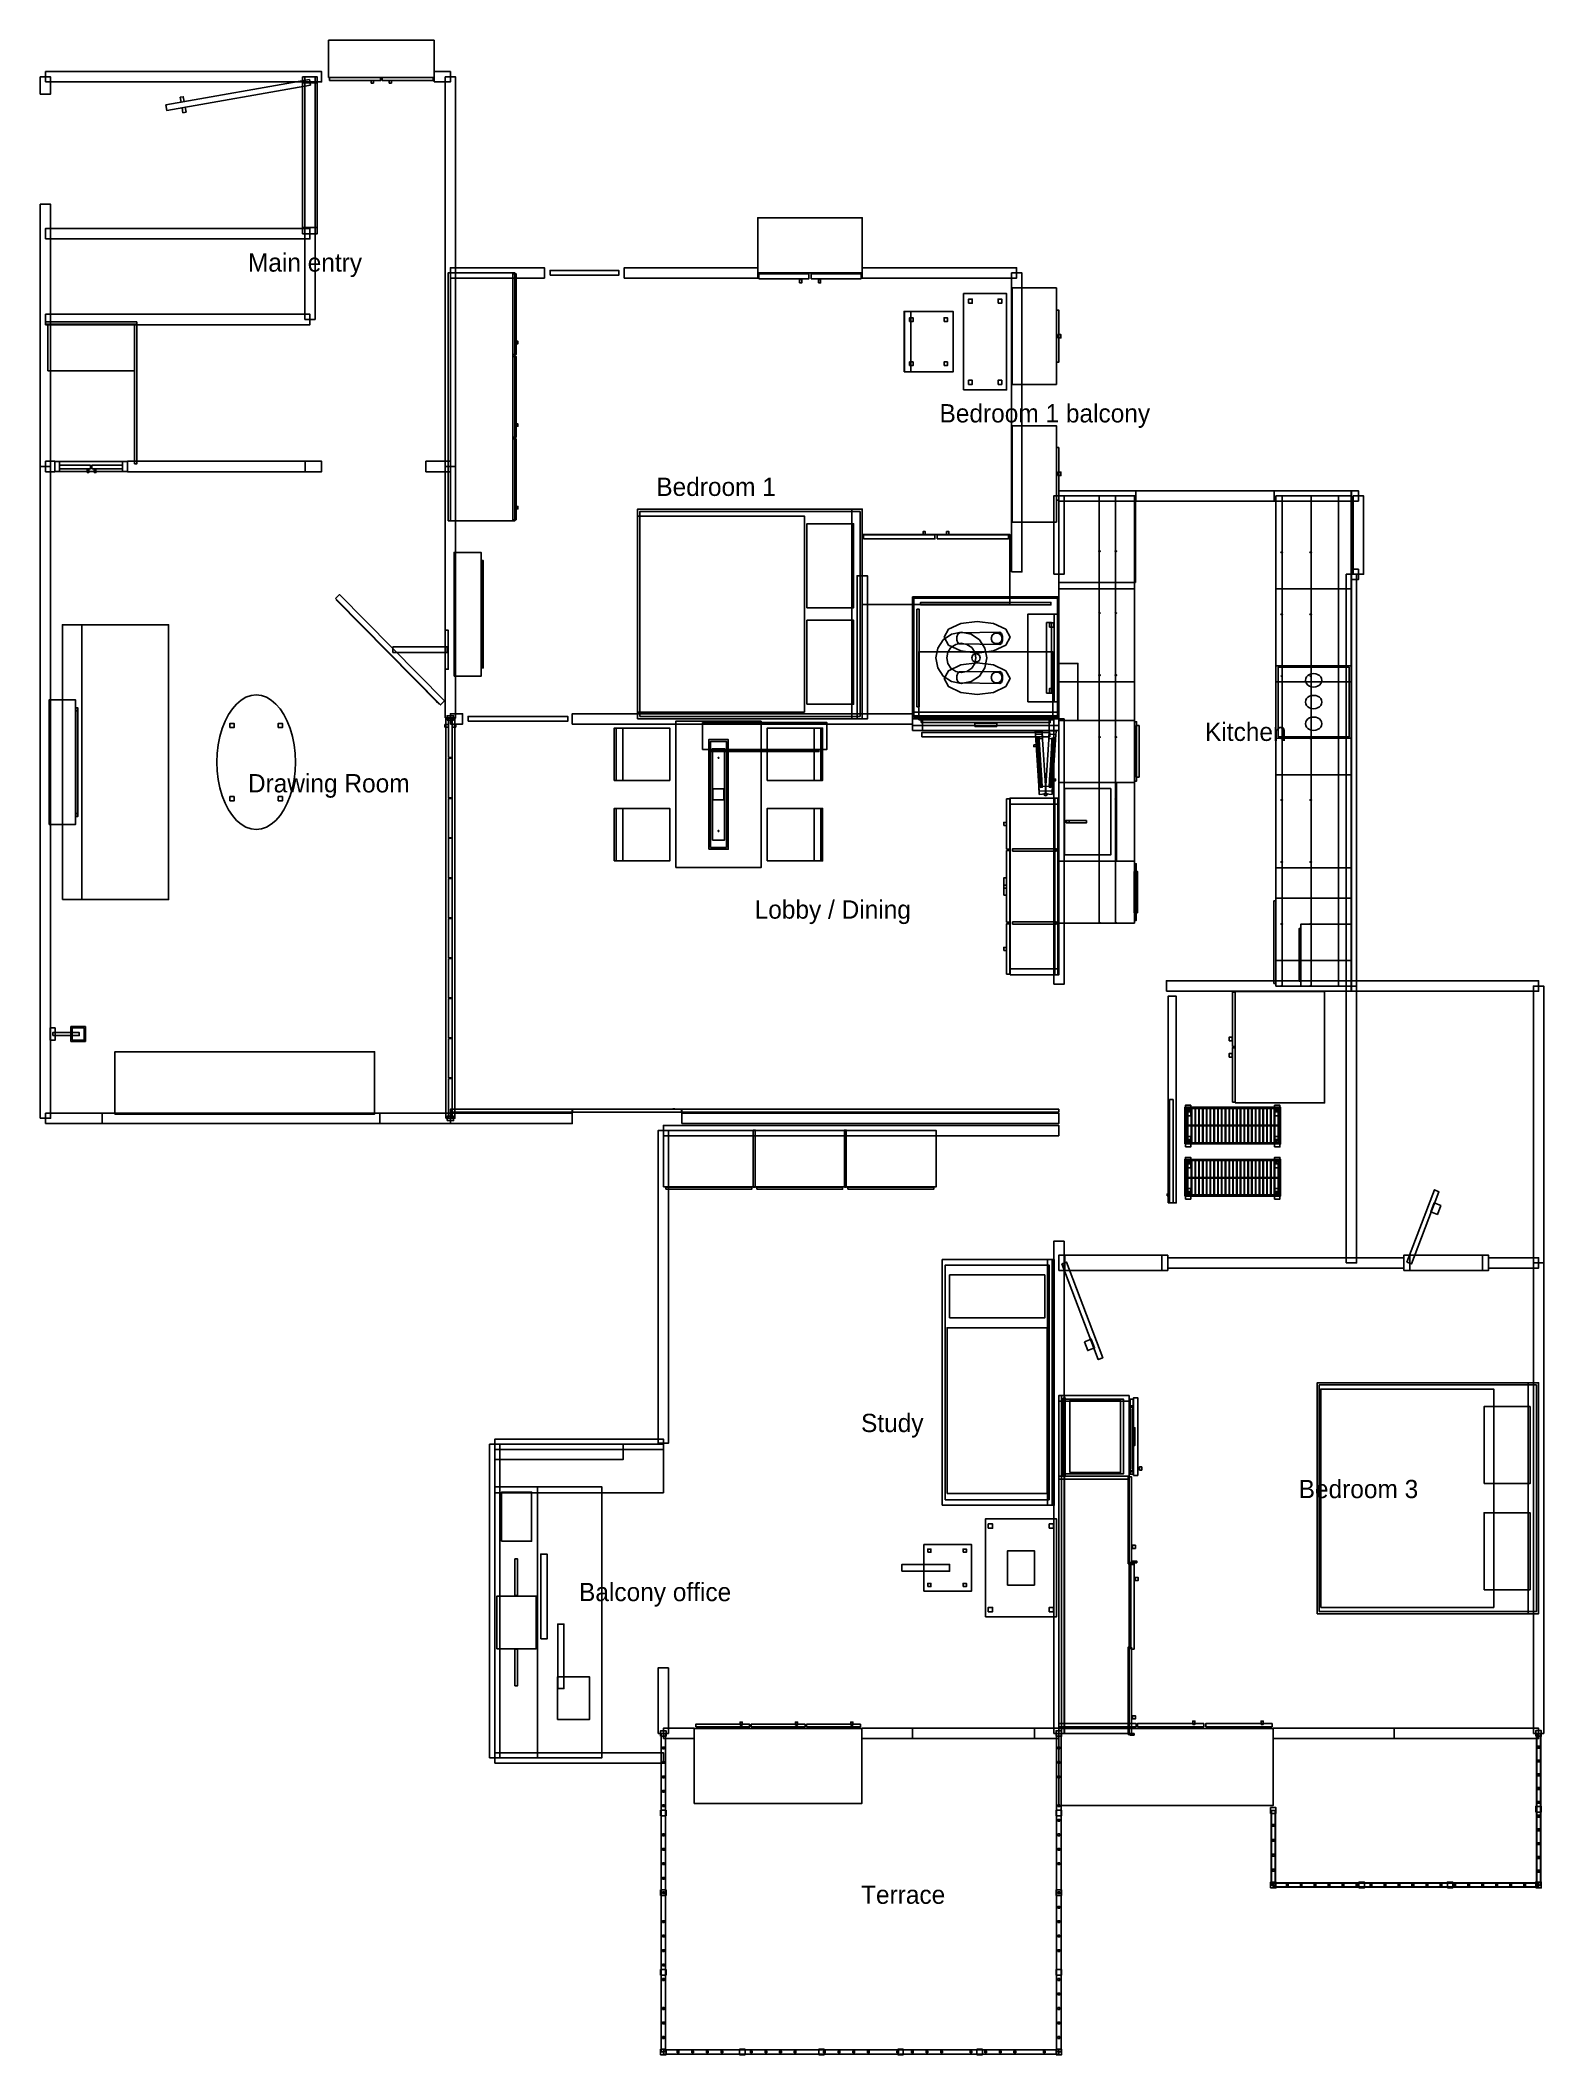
# Model space of a CAD drawing. Header units: millimetres. Extents: x -13255 to -918, y 1345 to 17871.
import ezdxf

# ---------------------------------------------------------------- set-up
doc = ezdxf.new("R2010")
doc.units = ezdxf.units.MM
for name, color, linetype in [('FURNITURE', 8, 'CONTINUOUS'), ('ROOM_LABELS', 3, 'CONTINUOUS'), ('WALLS', 7, 'CONTINUOUS'), ('WINDOWS', 4, 'CONTINUOUS')]:
    doc.layers.add(name, color=color, linetype=linetype)

msp = doc.modelspace()

# ---------------------------------------------------------------- texts
at = {"layer": 'ROOM_LABELS'}
for s, p in [('Main entry', (-11551, 15973)), ('Bedroom 1 balcony', (-5876, 14736)), ('Bedroom 1', (-8200, 14133)), ('Kitchen', (-3697, 12123)), ('Drawing Room', (-11551, 11701)), ('Lobby / Dining', (-7393, 10665)), ('Study', (-6520, 6453)), ('Bedroom 3', (-2929, 5911)), ('Balcony office', (-8834, 5066)), ('Terrace', (-6520, 2583))]:
    msp.add_text(s, height=150, dxfattribs=at).set_placement(p)

# ---------------------------------------------------------------- linework, layer by layer
at = {"layer": 'FURNITURE'}
for points in [[(-10889, 17566), (-10024, 17566), (-10024, 17871), (-10889, 17871)], [(-12225, 17341), (-12217, 17296), (-11038, 17504), (-11046, 17548)], [(-11102, 17521), (-10982, 17521), (-10982, 17571), (-11102, 17571)], [(-11102, 16284), (-10982, 16284), (-10982, 17571), (-11102, 17571)], [(-11085, 16284), (-11000, 16284), (-11000, 17571), (-11085, 17571)], [(-10883, 17541), (-10462, 17541), (-10462, 17566), (-10883, 17566)], [(-10539, 17520), (-10521, 17520), (-10521, 17542), (-10539, 17542)], [(-10450, 17541), (-10030, 17541), (-10030, 17566), (-10450, 17566)], [(-10392, 17520), (-10374, 17520), (-10374, 17542), (-10392, 17542)], [(-12106, 17404), (-12099, 17364), (-12075, 17368), (-12082, 17408)], [(-12091, 17317), (-12084, 17277), (-12059, 17282), (-12066, 17321)], [(-7367, 15963), (-6510, 15963), (-6510, 16415), (-7367, 16415)], [(-11102, 16284), (-10982, 16284), (-10982, 16334), (-11102, 16334)], [(-9908, 13930), (-9360, 13930), (-9360, 15963), (-9908, 15963)], [(-9890, 13930), (-9378, 13930), (-9378, 15963), (-9890, 15963)], [(-9376, 15292), (-9351, 15292), (-9351, 15956), (-9376, 15956)], [(-9072, 15943), (-8508, 15943), (-8508, 15983), (-9072, 15983)], [(-7358, 15915), (-6948, 15915), (-6948, 15954), (-7358, 15954)], [(-7025, 15881), (-7007, 15881), (-7007, 15909), (-7025, 15909)], [(-6929, 15915), (-6519, 15915), (-6519, 15954), (-6929, 15954)], [(-6870, 15881), (-6852, 15881), (-6852, 15909), (-6870, 15909)], [(-5678, 15003), (-5326, 15003), (-5326, 15793), (-5678, 15793)], [(-5638, 15714), (-5608, 15714), (-5608, 15748), (-5638, 15748)], [(-5396, 15714), (-5366, 15714), (-5366, 15748), (-5396, 15748)], [(-5280, 15048), (-4917, 15048), (-4917, 15839), (-5280, 15839)], [(-13212, 15541), (-12463, 15541), (-12463, 15561), (-13212, 15561)], [(-13193, 15159), (-12482, 15159), (-12482, 15541), (-13193, 15541)], [(-12482, 14395), (-12463, 14395), (-12463, 15541), (-12482, 15541)], [(-6167, 15150), (-5764, 15150), (-5764, 15647), (-6167, 15647)], [(-6162, 15150), (-6112, 15150), (-6112, 15647), (-6162, 15647)], [(-6121, 15563), (-6093, 15563), (-6093, 15595), (-6121, 15595)], [(-5839, 15563), (-5811, 15563), (-5811, 15595), (-5839, 15595)], [(-4916, 15229), (-4898, 15229), (-4898, 15658), (-4916, 15658)], [(-9353, 15381), (-9335, 15381), (-9335, 15402), (-9353, 15402)], [(-4905, 15429), (-4880, 15429), (-4880, 15457), (-4905, 15457)], [(-9376, 14614), (-9351, 14614), (-9351, 15278), (-9376, 15278)], [(-6121, 15202), (-6093, 15202), (-6093, 15233), (-6121, 15233)], [(-5839, 15202), (-5811, 15202), (-5811, 15233), (-5839, 15233)], [(-5638, 15048), (-5608, 15048), (-5608, 15082), (-5638, 15082)], [(-5396, 15048), (-5366, 15048), (-5366, 15082), (-5396, 15082)], [(-9353, 14704), (-9335, 14704), (-9335, 14724), (-9353, 14724)], [(-5280, 13919), (-4917, 13919), (-4917, 14709), (-5280, 14709)], [(-9376, 13937), (-9351, 13937), (-9351, 14601), (-9376, 14601)], [(-13135, 14334), (-12540, 14334), (-12540, 14415), (-13135, 14415)], [(-13135, 14334), (-13097, 14334), (-13097, 14415), (-13135, 14415)], [(-13097, 14354), (-12844, 14354), (-12844, 14385), (-13097, 14385)], [(-12832, 14354), (-12579, 14354), (-12579, 14385), (-12832, 14385)], [(-12579, 14334), (-12540, 14334), (-12540, 14415), (-12579, 14415)], [(-4916, 14099), (-4898, 14099), (-4898, 14529), (-4916, 14529)], [(-12870, 14324), (-12857, 14324), (-12857, 14354), (-12870, 14354)], [(-12813, 14324), (-12799, 14324), (-12799, 14354), (-12813, 14354)], [(-4905, 14300), (-4880, 14300), (-4880, 14328), (-4905, 14328)], [(-4897, 13371), (-4277, 13371), (-4277, 14133), (-4897, 14133)], [(-4897, 11783), (-4566, 11783), (-4566, 14133), (-4897, 14133)], [(-4897, 10629), (-4432, 10629), (-4432, 14133), (-4897, 14133)], [(-4897, 13423), (-4268, 13423), (-4268, 14133), (-4897, 14133)], [(-3116, 13371), (-2496, 13371), (-2496, 14133), (-3116, 14133)], [(-3065, 10112), (-2496, 10112), (-2496, 14133), (-3065, 14133)], [(-2827, 10112), (-2497, 10112), (-2497, 14133), (-2827, 14133)], [(-2602, 10112), (-2497, 10112), (-2497, 14133), (-2602, 14133)], [(-9353, 14026), (-9335, 14026), (-9335, 14047), (-9353, 14047)], [(-8354, 12304), (-6510, 12304), (-6510, 14025), (-8354, 14025)], [(-8354, 12360), (-6984, 12360), (-6984, 13968), (-8354, 13968)], [(-8336, 12324), (-6528, 12324), (-6528, 14005), (-8336, 14005)], [(-6964, 13216), (-6581, 13216), (-6581, 13905), (-6964, 13905)], [(-6596, 12304), (-6511, 12304), (-6511, 14025), (-6596, 14025)], [(-6510, 13243), (-5300, 13243), (-5300, 13817), (-6510, 13817)], [(-6011, 13815), (-5993, 13815), (-5993, 13840), (-6011, 13840)], [(-5818, 13815), (-5799, 13815), (-5799, 13840), (-5818, 13840)], [(-9860, 12654), (-9638, 12654), (-9638, 13670), (-9860, 13670)], [(-9635, 12722), (-9620, 12722), (-9620, 13603), (-9635, 13603)], [(-4570, 13678), (-4557, 13678), (-4557, 13680), (-4570, 13680)], [(-4435, 13678), (-4423, 13678), (-4423, 13680), (-4435, 13680)], [(-3074, 13669), (-3062, 13669), (-3062, 13672), (-3074, 13672)], [(-2836, 13669), (-2824, 13669), (-2824, 13672), (-2836, 13672)], [(-10832, 13291), (-9970, 12419), (-9939, 12451), (-10801, 13323)], [(-10826, 13280), (-9981, 12425), (-9979, 12427), (-10824, 13282)], [(-6097, 12304), (-4897, 12304), (-4897, 13304), (-6097, 13304)], [(-6087, 12314), (-4907, 12314), (-4907, 13294), (-6087, 13294)], [(-6032, 13239), (-4962, 13239), (-4962, 13259), (-6032, 13259)], [(-4897, 12608), (-4277, 12608), (-4277, 13371), (-4897, 13371)], [(-3116, 12608), (-2496, 12608), (-2496, 13371), (-3116, 13371)], [(-13074, 10821), (-12202, 10821), (-12202, 13076), (-13074, 13076)], [(-13074, 10821), (-12915, 10821), (-12915, 13076), (-13074, 13076)], [(-6964, 12424), (-6581, 12424), (-6581, 13113), (-6964, 13113)], [(-6062, 12404), (-6042, 12404), (-6042, 13204), (-6062, 13204)], [(-5837, 12974), (-5801, 12909), (-5702, 12861), (-5567, 12844), (-5432, 12861), (-5333, 12909), (-5297, 12974), (-5333, 13039), (-5432, 13086), (-5567, 13104), (-5702, 13086), (-5801, 13039)], [(-5151, 12444), (-4897, 12444), (-4897, 13164), (-5151, 13164)], [(-4997, 12514), (-4957, 12514), (-4957, 13094), (-4997, 13094)], [(-4974, 13055), (-4939, 13055), (-4939, 13093), (-4974, 13093)], [(-4935, 12444), (-4908, 12444), (-4908, 13164), (-4935, 13164)], [(-4570, 13170), (-4557, 13170), (-4557, 13172), (-4570, 13172)], [(-4435, 13170), (-4423, 13170), (-4423, 13172), (-4435, 13172)], [(-3074, 13161), (-3062, 13161), (-3062, 13164), (-3074, 13164)], [(-2836, 13161), (-2824, 13161), (-2824, 13164), (-2836, 13164)], [(-10361, 12848), (-9915, 12848), (-9915, 12894), (-10361, 12894)], [(-9932, 12711), (-9907, 12711), (-9907, 13031), (-9932, 13031)], [(-5907, 12804), (-5891, 12723), (-5845, 12655), (-5777, 12610), (-5697, 12594), (-5617, 12610), (-5548, 12655), (-5503, 12723), (-5487, 12804), (-5503, 12884), (-5548, 12952), (-5617, 12998), (-5697, 13014), (-5777, 12998), (-5845, 12952), (-5891, 12884)], [(-5817, 12804), (-5808, 12758), (-5782, 12719), (-5743, 12693), (-5697, 12684), (-5651, 12693), (-5612, 12719), (-5586, 12758), (-5577, 12804), (-5586, 12850), (-5612, 12889), (-5651, 12915), (-5697, 12924), (-5743, 12915), (-5782, 12889), (-5808, 12850)], [(-5733, 12950), (-5725, 12927), (-5712, 12919), (-5382, 12914), (-5368, 12923), (-5359, 12948), (-5359, 12979), (-5368, 13004), (-5382, 13014), (-5712, 13009), (-5725, 13000), (-5733, 12978)], [(-5452, 12964), (-5443, 12937), (-5421, 12921), (-5393, 12921), (-5371, 12937), (-5362, 12964), (-5371, 12990), (-5393, 13007), (-5421, 13007), (-5443, 12990)], [(-6047, 12304), (-4947, 12304), (-4947, 12854), (-6047, 12854)], [(-5837, 12634), (-5801, 12569), (-5702, 12521), (-5567, 12504), (-5432, 12521), (-5333, 12569), (-5297, 12634), (-5333, 12699), (-5432, 12746), (-5567, 12764), (-5702, 12746), (-5801, 12699)], [(-5612, 12804), (-5605, 12783), (-5588, 12771), (-5566, 12771), (-5549, 12783), (-5542, 12804), (-5549, 12824), (-5566, 12837), (-5588, 12837), (-5605, 12824)], [(-4897, 12291), (-4740, 12291), (-4740, 12759), (-4897, 12759)], [(-3116, 12146), (-2496, 12146), (-2496, 12739), (-3116, 12739)], [(-3098, 12156), (-2515, 12156), (-2515, 12728), (-3098, 12728)], [(-5733, 12630), (-5725, 12607), (-5712, 12599), (-5382, 12594), (-5368, 12603), (-5359, 12628), (-5359, 12659), (-5368, 12684), (-5382, 12694), (-5712, 12689), (-5725, 12680), (-5733, 12658)], [(-5452, 12644), (-5443, 12617), (-5421, 12601), (-5393, 12601), (-5371, 12617), (-5362, 12644), (-5371, 12670), (-5393, 12687), (-5421, 12687), (-5443, 12670)], [(-4897, 12291), (-4277, 12291), (-4277, 12608), (-4897, 12608)], [(-4570, 12661), (-4557, 12661), (-4557, 12664), (-4570, 12664)], [(-4435, 12661), (-4423, 12661), (-4423, 12664), (-4435, 12664)], [(-3116, 11846), (-2496, 11846), (-2496, 12608), (-3116, 12608)], [(-3074, 12653), (-3062, 12653), (-3062, 12655), (-3074, 12655)], [(-2874, 12620), (-2871, 12606), (-2865, 12593), (-2854, 12581), (-2840, 12573), (-2824, 12567), (-2806, 12565), (-2789, 12567), (-2773, 12573), (-2759, 12581), (-2748, 12593), (-2742, 12606), (-2739, 12620), (-2742, 12634), (-2748, 12648), (-2759, 12659), (-2773, 12668), (-2789, 12673), (-2806, 12675), (-2824, 12673), (-2840, 12668), (-2854, 12659), (-2865, 12648), (-2871, 12634)], [(-2836, 12653), (-2824, 12653), (-2824, 12655), (-2836, 12655)], [(-13183, 11438), (-12965, 11438), (-12965, 12460), (-13183, 12460)], [(-12962, 11503), (-12947, 11503), (-12947, 12395), (-12962, 12395)], [(-11805, 11949), (-11803, 11877), (-11794, 11806), (-11781, 11738), (-11762, 11673), (-11739, 11613), (-11711, 11559), (-11679, 11511), (-11644, 11471), (-11606, 11439), (-11567, 11416), (-11525, 11402), (-11483, 11397), (-11441, 11402), (-11400, 11416), (-11360, 11439), (-11322, 11471), (-11287, 11511), (-11256, 11559), (-11228, 11613), (-11204, 11673), (-11186, 11738), (-11172, 11806), (-11164, 11877), (-11161, 11949), (-11164, 12021), (-11172, 12091), (-11186, 12160), (-11204, 12224), (-11228, 12284), (-11256, 12339), (-11287, 12386), (-11322, 12426), (-11360, 12458), (-11400, 12481), (-11441, 12495), (-11483, 12500), (-11525, 12495), (-11567, 12481), (-11606, 12458), (-11644, 12426), (-11679, 12386), (-11711, 12339), (-11739, 12284), (-11762, 12224), (-11781, 12160), (-11794, 12091), (-11803, 12021)], [(-10005, 12445), (-10001, 12440), (-9998, 12443), (-10003, 12447)], [(-4974, 12515), (-4939, 12515), (-4939, 12553), (-4974, 12553)], [(-2874, 12442), (-2871, 12428), (-2865, 12415), (-2854, 12403), (-2840, 12395), (-2824, 12389), (-2806, 12387), (-2789, 12389), (-2773, 12395), (-2759, 12403), (-2748, 12415), (-2742, 12428), (-2739, 12442), (-2742, 12457), (-2748, 12470), (-2759, 12481), (-2773, 12490), (-2789, 12495), (-2806, 12497), (-2824, 12495), (-2840, 12490), (-2854, 12481), (-2865, 12470), (-2871, 12457)], [(-12962, 11528), (-12947, 11528), (-12947, 12370), (-12962, 12370)], [(-11699, 12232), (-11664, 12232), (-11664, 12267), (-11699, 12267)], [(-11302, 12232), (-11268, 12232), (-11268, 12267), (-11302, 12267)], [(-9934, 12236), (-9906, 12236), (-9906, 12257), (-9934, 12257)], [(-9927, 9027), (-9853, 9027), (-9853, 12312), (-9927, 12312)], [(-9917, 12294), (-9863, 12294), (-9863, 12329), (-9917, 12329)], [(-9905, 11986), (-9875, 11986), (-9875, 12309), (-9905, 12309)], [(-9874, 12236), (-9846, 12236), (-9846, 12257), (-9874, 12257)], [(-9744, 12284), (-8927, 12284), (-8927, 12324), (-9744, 12324)], [(-8040, 11084), (-7340, 11084), (-7340, 12284), (-8040, 12284)], [(-7820, 12054), (-6800, 12054), (-6800, 12274), (-7820, 12274)], [(-6097, 12249), (-4897, 12249), (-4897, 12359), (-6097, 12359)], [(-6097, 12209), (-6017, 12209), (-6017, 12329), (-6097, 12329)], [(-6097, 12209), (-4897, 12209), (-4897, 12329), (-6097, 12329)], [(-6047, 12296), (-4947, 12296), (-4947, 12305), (-6047, 12305)], [(-6027, 12273), (-4967, 12273), (-4967, 12295), (-6027, 12295)], [(-5587, 12242), (-5407, 12242), (-5407, 12268), (-5587, 12268)], [(-4977, 12209), (-4897, 12209), (-4897, 12329), (-4977, 12329)], [(-4897, 11783), (-4277, 11783), (-4277, 12291), (-4897, 12291)], [(-4277, 11794), (-4259, 11794), (-4259, 12281), (-4277, 12281)], [(-4264, 11826), (-4239, 11826), (-4239, 12249), (-4264, 12249)], [(-2874, 12264), (-2871, 12250), (-2865, 12237), (-2854, 12225), (-2840, 12217), (-2824, 12211), (-2806, 12209), (-2789, 12211), (-2773, 12217), (-2759, 12225), (-2748, 12237), (-2742, 12250), (-2739, 12264), (-2742, 12279), (-2748, 12292), (-2759, 12303), (-2773, 12312), (-2789, 12318), (-2806, 12319), (-2824, 12318), (-2840, 12312), (-2854, 12303), (-2865, 12292), (-2871, 12279)], [(-8545, 11799), (-8475, 11799), (-8475, 12229), (-8545, 12229)], [(-8530, 11799), (-8090, 11799), (-8090, 12229), (-8530, 12229)], [(-7770, 11234), (-7610, 11234), (-7610, 12134), (-7770, 12134)], [(-7755, 11249), (-7625, 11249), (-7625, 12119), (-7755, 12119)], [(-7290, 11799), (-6850, 11799), (-6850, 12229), (-7290, 12229)], [(-6905, 11799), (-6835, 11799), (-6835, 12229), (-6905, 12229)], [(-6022, 12156), (-4972, 12156), (-4972, 12191), (-6022, 12191)], [(-5103, 12090), (-5102, 12075), (-5077, 12076), (-5078, 12091)], [(-5090, 12203), (-5086, 12138), (-5031, 12142), (-5035, 12206)], [(-5088, 12176), (-5059, 11712), (-5004, 11715), (-5034, 12179)], [(-5079, 12146), (-5054, 11742), (-5052, 11742), (-5077, 12146)], [(-5075, 12130), (-5073, 12131), (-5073, 12133), (-5075, 12133)], [(-5073, 12146), (-5048, 11742), (-5036, 11743), (-5061, 12147)], [(-5073, 12102), (-5071, 12102), (-5071, 12105), (-5073, 12104)], [(-5072, 12076), (-5071, 12073), (-5069, 12073), (-5070, 12076)], [(-5069, 12147), (-5043, 11743), (-5034, 11743), (-5060, 12147)], [(-5064, 12138), (-5057, 12030), (-5055, 12007), (-5063, 12132), (-5064, 12147)], [(-5058, 12139), (-5057, 12123), (-5037, 11805), (-5033, 11743), (-5033, 11752), (-5041, 11883), (-5049, 12008), (-5057, 12132), (-5058, 12147)], [(-5006, 11715), (-4951, 11712), (-4921, 12176), (-4976, 12179)], [(-4979, 12142), (-4924, 12138), (-4920, 12203), (-4975, 12206)], [(-4977, 11743), (-4973, 11805), (-4968, 11883), (-4952, 12139), (-4952, 12147), (-4953, 12132), (-4961, 12008), (-4977, 11752)], [(-4976, 11743), (-4967, 11743), (-4941, 12147), (-4950, 12147)], [(-4974, 11743), (-4962, 11742), (-4937, 12146), (-4949, 12147)], [(-4958, 11742), (-4956, 11742), (-4931, 12146), (-4933, 12146)], [(-4955, 12007), (-4953, 12030), (-4946, 12138), (-4946, 12147), (-4947, 12132)], [(-4940, 12073), (-4938, 12073), (-4938, 12076), (-4940, 12076)], [(-4939, 12102), (-4937, 12102), (-4936, 12104), (-4938, 12105)], [(-4937, 12131), (-4935, 12130), (-4935, 12133), (-4937, 12133)], [(-4570, 12153), (-4557, 12153), (-4557, 12156), (-4570, 12156)], [(-4435, 12153), (-4423, 12153), (-4423, 12156), (-4435, 12156)], [(-3074, 12144), (-3062, 12144), (-3062, 12147), (-3074, 12147)], [(-2836, 12144), (-2824, 12144), (-2824, 12147), (-2836, 12147)], [(-9905, 11657), (-9875, 11657), (-9875, 11981), (-9905, 11981)], [(-7755, 12036), (-6865, 12036), (-6865, 12051), (-7755, 12051)], [(-7740, 11309), (-7640, 11309), (-7640, 12059), (-7740, 12059)], [(-7730, 12036), (-6890, 12036), (-6890, 12051), (-7730, 12051)], [(-7693, 11981), (-7687, 11981), (-7687, 11987), (-7693, 11987)], [(-5073, 11997), (-5068, 11916), (-5066, 11889), (-5063, 11883), (-5057, 11881), (-5052, 11884), (-5050, 11890), (-5050, 11897), (-5052, 11931), (-5056, 11992), (-5057, 12000), (-5060, 12005), (-5065, 12007), (-5071, 12005), (-5073, 11999)], [(-5073, 11978), (-5070, 11965), (-5066, 11960), (-5063, 11966), (-5062, 11978), (-5064, 11991), (-5069, 11996), (-5072, 11990)], [(-5070, 12044), (-5068, 12044), (-5068, 12047), (-5070, 12047)], [(-5069, 11910), (-5066, 11897), (-5062, 11892), (-5059, 11898), (-5058, 11910), (-5060, 11923), (-5064, 11928), (-5068, 11923)], [(-5068, 12015), (-5066, 12015), (-5066, 12018), (-5068, 12018)], [(-5066, 11986), (-5064, 11986), (-5064, 11989), (-5066, 11989)], [(-5064, 11957), (-5062, 11957), (-5062, 11960), (-5064, 11960)], [(-5063, 11931), (-5062, 11928), (-5060, 11928), (-5061, 11931)], [(-5061, 11899), (-5059, 11900), (-5059, 11903), (-5061, 11902)], [(-4960, 11890), (-4958, 11884), (-4952, 11881), (-4947, 11883), (-4944, 11889), (-4942, 11916), (-4941, 11930), (-4937, 11997), (-4937, 11999), (-4939, 12005), (-4945, 12007), (-4950, 12005), (-4953, 12000), (-4954, 11992), (-4957, 11945), (-4960, 11897)], [(-4952, 11910), (-4951, 11898), (-4948, 11892), (-4944, 11897), (-4941, 11910), (-4942, 11923), (-4946, 11928), (-4950, 11923)], [(-4951, 11900), (-4949, 11899), (-4949, 11902), (-4951, 11903)], [(-4950, 11928), (-4948, 11928), (-4947, 11931), (-4949, 11931)], [(-4948, 11978), (-4947, 11966), (-4944, 11960), (-4939, 11965), (-4937, 11978), (-4938, 11990), (-4941, 11996), (-4945, 11991)], [(-4948, 11957), (-4946, 11957), (-4946, 11960), (-4948, 11960)], [(-4946, 11986), (-4944, 11986), (-4944, 11989), (-4946, 11989)], [(-4944, 12015), (-4942, 12015), (-4942, 12018), (-4944, 12018)], [(-4942, 12044), (-4940, 12044), (-4940, 12047), (-4942, 12047)], [(-5062, 11749), (-5057, 11684), (-5003, 11688), (-5007, 11752)], [(-5059, 11871), (-5057, 11871), (-5057, 11874), (-5059, 11874)], [(-5057, 11842), (-5055, 11842), (-5055, 11845), (-5057, 11845)], [(-5055, 11813), (-5053, 11813), (-5053, 11816), (-5055, 11816)], [(-5053, 11784), (-5051, 11784), (-5051, 11787), (-5053, 11787)], [(-5052, 11758), (-5051, 11755), (-5049, 11755), (-5050, 11758)], [(-5047, 11883), (-5046, 11860), (-5045, 11840), (-5044, 11821), (-5043, 11805), (-5040, 11758), (-5039, 11743), (-5039, 11752)], [(-5007, 11688), (-4952, 11684), (-4948, 11749), (-5003, 11752)], [(-4971, 11743), (-4970, 11758), (-4962, 11883), (-4964, 11860), (-4971, 11752)], [(-4960, 11755), (-4958, 11755), (-4958, 11758), (-4960, 11758)], [(-4959, 11784), (-4957, 11784), (-4956, 11787), (-4958, 11787)], [(-4957, 11813), (-4955, 11813), (-4955, 11816), (-4957, 11816)], [(-4955, 11842), (-4953, 11842), (-4953, 11845), (-4955, 11845)], [(-4953, 11871), (-4951, 11871), (-4951, 11874), (-4953, 11874)], [(-4950, 11797), (-4925, 11795), (-4924, 11810), (-4949, 11812)], [(-4897, 11138), (-4425, 11138), (-4425, 11783), (-4897, 11783)], [(-4897, 11138), (-4566, 11138), (-4566, 11783), (-4897, 11783)], [(-4425, 11138), (-4277, 11138), (-4277, 11783), (-4425, 11783)], [(-3116, 11083), (-2496, 11083), (-2496, 11846), (-3116, 11846)], [(-11699, 11631), (-11664, 11631), (-11664, 11666), (-11699, 11666)], [(-11302, 11631), (-11268, 11631), (-11268, 11666), (-11302, 11666)], [(-9905, 11329), (-9875, 11329), (-9875, 11652), (-9905, 11652)], [(-8545, 11139), (-8475, 11139), (-8475, 11569), (-8545, 11569)], [(-8530, 11139), (-8090, 11139), (-8090, 11569), (-8530, 11569)], [(-7735, 11639), (-7645, 11639), (-7645, 11729), (-7735, 11729)], [(-7290, 11139), (-6850, 11139), (-6850, 11569), (-7290, 11569)], [(-6905, 11139), (-6835, 11139), (-6835, 11569), (-6905, 11569)], [(-5326, 11235), (-5298, 11235), (-5298, 11648), (-5326, 11648)], [(-5297, 10204), (-4897, 10204), (-4897, 11654), (-5297, 11654)], [(-5297, 11604), (-4897, 11604), (-4897, 11654), (-5297, 11654)], [(-5017, 11686), (-5015, 11678), (-5009, 11674), (-5002, 11673), (-4996, 11677), (-4993, 11684), (-4995, 11691), (-5001, 11696), (-5008, 11696), (-5014, 11693)], [(-4929, 10204), (-4904, 10204), (-4904, 11654), (-4929, 11654)], [(-4850, 11188), (-4471, 11188), (-4471, 11732), (-4850, 11732)], [(-4435, 11645), (-4423, 11645), (-4423, 11647), (-4435, 11647)], [(-3074, 11636), (-3062, 11636), (-3062, 11639), (-3074, 11639)], [(-2836, 11636), (-2824, 11636), (-2824, 11639), (-2836, 11639)], [(-5349, 11429), (-5325, 11429), (-5325, 11454), (-5349, 11454)], [(-4838, 11450), (-4812, 11450), (-4812, 11471), (-4838, 11471)], [(-4835, 11451), (-4670, 11451), (-4670, 11470), (-4835, 11470)], [(-9905, 11000), (-9875, 11000), (-9875, 11324), (-9905, 11324)], [(-7693, 11381), (-7687, 11381), (-7687, 11387), (-7693, 11387)], [(-5277, 11220), (-4917, 11220), (-4917, 11238), (-5277, 11238)], [(-5326, 10635), (-5298, 10635), (-5298, 11223), (-5326, 11223)], [(-4897, 10629), (-4566, 10629), (-4566, 11138), (-4897, 11138)], [(-4897, 10629), (-4277, 10629), (-4277, 11138), (-4897, 11138)], [(-4435, 11136), (-4423, 11136), (-4423, 11139), (-4435, 11139)], [(-4277, 10650), (-4261, 10650), (-4261, 11116), (-4277, 11116)], [(-3116, 10321), (-2496, 10321), (-2496, 11083), (-3116, 11083)], [(-3074, 11128), (-3062, 11128), (-3062, 11130), (-3074, 11130)], [(-2836, 11128), (-2824, 11128), (-2824, 11130), (-2836, 11130)], [(-9905, 10672), (-9875, 10672), (-9875, 10995), (-9905, 10995)], [(-5349, 10859), (-5325, 10859), (-5325, 10999), (-5349, 10999)], [(-5349, 10916), (-5325, 10916), (-5325, 10941), (-5349, 10941)], [(-4278, 10714), (-4252, 10714), (-4252, 11053), (-4278, 11053)], [(-3132, 10134), (-3117, 10134), (-3117, 10811), (-3132, 10811)], [(-3116, 10112), (-2496, 10112), (-2496, 10833), (-3116, 10833)], [(-9905, 10343), (-9875, 10343), (-9875, 10667), (-9905, 10667)], [(-5326, 10210), (-5298, 10210), (-5298, 10623), (-5326, 10623)], [(-5277, 10620), (-4917, 10620), (-4917, 10638), (-5277, 10638)], [(-4570, 10628), (-4557, 10628), (-4557, 10631), (-4570, 10631)], [(-4435, 10628), (-4423, 10628), (-4423, 10631), (-4435, 10631)], [(-3074, 10620), (-3062, 10620), (-3062, 10622), (-3074, 10622)], [(-2926, 10151), (-2910, 10151), (-2910, 10583), (-2926, 10583)], [(-2910, 10112), (-2496, 10112), (-2496, 10621), (-2910, 10621)], [(-2836, 10620), (-2824, 10620), (-2824, 10622), (-2836, 10622)], [(-5349, 10404), (-5325, 10404), (-5325, 10429), (-5349, 10429)], [(-9905, 10015), (-9875, 10015), (-9875, 10338), (-9905, 10338)], [(-5297, 10204), (-4897, 10204), (-4897, 10254), (-5297, 10254)], [(-3116, 10112), (-2496, 10112), (-2496, 10321), (-3116, 10321)], [(-3074, 10111), (-3062, 10111), (-3062, 10114), (-3074, 10114)], [(-2836, 10111), (-2824, 10111), (-2824, 10114), (-2836, 10114)], [(-9905, 9686), (-9875, 9686), (-9875, 10010), (-9905, 10010)], [(-4000, 8333), (-3933, 8333), (-3933, 10028), (-4000, 10028)], [(-3473, 9616), (-3451, 9616), (-3451, 10062), (-3473, 10062)], [(-3451, 9154), (-2716, 9154), (-2716, 10067), (-3451, 10067)], [(-13173, 9668), (-13133, 9668), (-13133, 9769), (-13173, 9769)], [(-13004, 9658), (-12885, 9658), (-12885, 9779), (-13004, 9779)], [(-12994, 9668), (-12895, 9668), (-12895, 9769), (-12994, 9769)], [(-13153, 9706), (-12935, 9706), (-12935, 9731), (-13153, 9731)], [(-9905, 9358), (-9875, 9358), (-9875, 9681), (-9905, 9681)], [(-3499, 9663), (-3475, 9663), (-3475, 9693), (-3499, 9693)], [(-3473, 9159), (-3451, 9159), (-3451, 9606), (-3473, 9606)], [(-12643, 9062), (-10512, 9062), (-10512, 9573), (-12643, 9573)], [(-3499, 9529), (-3475, 9529), (-3475, 9559), (-3499, 9559)], [(-9905, 9029), (-9875, 9029), (-9875, 9353), (-9905, 9353)], [(-9890, 9077), (-8890, 9077), (-8890, 9102), (-9890, 9102)], [(-9741, 9102), (-9738, 9102), (-9738, 9103), (-9741, 9103)], [(-9591, 9102), (-9588, 9102), (-9588, 9103), (-9591, 9103)], [(-9441, 9102), (-9438, 9102), (-9438, 9103), (-9441, 9103)], [(-9291, 9102), (-9288, 9102), (-9288, 9103), (-9291, 9103)], [(-9141, 9102), (-9138, 9102), (-9138, 9103), (-9141, 9103)], [(-8991, 9102), (-8988, 9102), (-8988, 9103), (-8991, 9103)], [(-8890, 9077), (-7990, 9077), (-7990, 9102), (-8890, 9102)], [(-8887, 9077), (-7993, 9077), (-7993, 9102), (-8887, 9102)], [(-8841, 9102), (-8838, 9102), (-8838, 9103), (-8841, 9103)], [(-8691, 9102), (-8688, 9102), (-8688, 9103), (-8691, 9103)], [(-8541, 9102), (-8538, 9102), (-8538, 9103), (-8541, 9103)], [(-8391, 9102), (-8388, 9102), (-8388, 9103), (-8391, 9103)], [(-8241, 9102), (-8238, 9102), (-8238, 9103), (-8241, 9103)], [(-8091, 9102), (-8088, 9102), (-8088, 9103), (-8091, 9103)], [(-8062, 9103), (-8048, 9103), (-8048, 9105), (-8062, 9105)], [(-7990, 9077), (-4897, 9077), (-4897, 9102), (-7990, 9102)], [(-7941, 9102), (-7938, 9102), (-7938, 9103), (-7941, 9103)], [(-7791, 9102), (-7788, 9102), (-7788, 9103), (-7791, 9103)], [(-7641, 9102), (-7638, 9102), (-7638, 9103), (-7641, 9103)], [(-7491, 9102), (-7488, 9102), (-7488, 9103), (-7491, 9103)], [(-7341, 9102), (-7338, 9102), (-7338, 9103), (-7341, 9103)], [(-7191, 9102), (-7188, 9102), (-7188, 9103), (-7191, 9103)], [(-7041, 9102), (-7038, 9102), (-7038, 9103), (-7041, 9103)], [(-6891, 9102), (-6888, 9102), (-6888, 9103), (-6891, 9103)], [(-6741, 9102), (-6738, 9102), (-6738, 9103), (-6741, 9103)], [(-6591, 9102), (-6588, 9102), (-6588, 9103), (-6591, 9103)], [(-6441, 9102), (-6438, 9102), (-6438, 9103), (-6441, 9103)], [(-6291, 9102), (-6288, 9102), (-6288, 9103), (-6291, 9103)], [(-6141, 9102), (-6138, 9102), (-6138, 9103), (-6141, 9103)], [(-5991, 9102), (-5988, 9102), (-5988, 9103), (-5991, 9103)], [(-5841, 9102), (-5838, 9102), (-5838, 9103), (-5841, 9103)], [(-5691, 9102), (-5688, 9102), (-5688, 9103), (-5691, 9103)], [(-5541, 9102), (-5538, 9102), (-5538, 9103), (-5541, 9103)], [(-5391, 9102), (-5388, 9102), (-5388, 9103), (-5391, 9103)], [(-5241, 9102), (-5238, 9102), (-5238, 9103), (-5241, 9103)], [(-5091, 9102), (-5088, 9102), (-5088, 9103), (-5091, 9103)], [(-4941, 9102), (-4938, 9102), (-4938, 9103), (-4941, 9103)], [(-3988, 8333), (-3959, 8333), (-3959, 9181), (-3988, 9181)], [(-3864, 9108), (-3077, 9108), (-3077, 9118), (-3864, 9118)], [(-3864, 8817), (-3852, 8817), (-3852, 9118), (-3864, 9118)], [(-3858, 9048), (-3814, 9048), (-3814, 9134), (-3858, 9134)], [(-3854, 9081), (-3819, 9081), (-3819, 9110), (-3854, 9110)], [(-3845, 9088), (-3827, 9088), (-3827, 9103), (-3845, 9103)], [(-3841, 8827), (-3837, 8827), (-3837, 9108), (-3841, 9108)], [(-3810, 8827), (-3806, 8827), (-3806, 9108), (-3810, 9108)], [(-3779, 8827), (-3775, 8827), (-3775, 9108), (-3779, 9108)], [(-3748, 8827), (-3744, 8827), (-3744, 9108), (-3748, 9108)], [(-3717, 8827), (-3713, 8827), (-3713, 9108), (-3717, 9108)], [(-3686, 8827), (-3682, 8827), (-3682, 9108), (-3686, 9108)], [(-3655, 8827), (-3651, 8827), (-3651, 9108), (-3655, 9108)], [(-3624, 8827), (-3620, 8827), (-3620, 9108), (-3624, 9108)], [(-3593, 8827), (-3589, 8827), (-3589, 9108), (-3593, 9108)], [(-3562, 8827), (-3558, 8827), (-3558, 9108), (-3562, 9108)], [(-3531, 8827), (-3527, 8827), (-3527, 9108), (-3531, 9108)], [(-3500, 8827), (-3496, 8827), (-3496, 9108), (-3500, 9108)], [(-3470, 8827), (-3465, 8827), (-3465, 9108), (-3470, 9108)], [(-3439, 8827), (-3434, 8827), (-3434, 9108), (-3439, 9108)], [(-3408, 8827), (-3403, 8827), (-3403, 9108), (-3408, 9108)], [(-3377, 8827), (-3372, 8827), (-3372, 9108), (-3377, 9108)], [(-3346, 8827), (-3341, 8827), (-3341, 9108), (-3346, 9108)], [(-3315, 8827), (-3310, 8827), (-3310, 9108), (-3315, 9108)], [(-3284, 8827), (-3279, 8827), (-3279, 9108), (-3284, 9108)], [(-3253, 8827), (-3248, 8827), (-3248, 9108), (-3253, 9108)], [(-3222, 8827), (-3217, 8827), (-3217, 9108), (-3222, 9108)], [(-3191, 8827), (-3186, 8827), (-3186, 9108), (-3191, 9108)], [(-3160, 8827), (-3155, 8827), (-3155, 9108), (-3160, 9108)], [(-3129, 8827), (-3125, 8827), (-3125, 9108), (-3129, 9108)], [(-3127, 9048), (-3083, 9048), (-3083, 9134), (-3127, 9134)], [(-3122, 9081), (-3087, 9081), (-3087, 9110), (-3122, 9110)], [(-3114, 9088), (-3096, 9088), (-3096, 9103), (-3114, 9103)], [(-3098, 8827), (-3094, 8827), (-3094, 9108), (-3098, 9108)], [(-3089, 8817), (-3077, 8817), (-3077, 9118), (-3089, 9118)], [(-9917, 9009), (-9863, 9009), (-9863, 9044), (-9917, 9044)], [(-8142, 8466), (-5903, 8466), (-5903, 8926), (-8142, 8926)], [(-7404, 8461), (-7388, 8461), (-7388, 8931), (-7404, 8931)], [(-6657, 8461), (-6641, 8461), (-6641, 8931), (-6657, 8931)], [(-3852, 8965), (-3089, 8965), (-3089, 8970), (-3852, 8970)], [(-3864, 8817), (-3077, 8817), (-3077, 8827), (-3864, 8827)], [(-3858, 8793), (-3814, 8793), (-3814, 8879), (-3858, 8879)], [(-3854, 8826), (-3819, 8826), (-3819, 8854), (-3854, 8854)], [(-3845, 8832), (-3827, 8832), (-3827, 8848), (-3845, 8848)], [(-3127, 8793), (-3083, 8793), (-3083, 8879), (-3127, 8879)], [(-3122, 8826), (-3087, 8826), (-3087, 8854), (-3122, 8854)], [(-3114, 8832), (-3096, 8832), (-3096, 8848), (-3114, 8848)], [(-3864, 8680), (-3077, 8680), (-3077, 8690), (-3864, 8690)], [(-3864, 8389), (-3852, 8389), (-3852, 8690), (-3864, 8690)], [(-3858, 8620), (-3814, 8620), (-3814, 8706), (-3858, 8706)], [(-3854, 8653), (-3819, 8653), (-3819, 8682), (-3854, 8682)], [(-3845, 8659), (-3827, 8659), (-3827, 8675), (-3845, 8675)], [(-3841, 8399), (-3837, 8399), (-3837, 8680), (-3841, 8680)], [(-3810, 8399), (-3806, 8399), (-3806, 8680), (-3810, 8680)], [(-3779, 8399), (-3775, 8399), (-3775, 8680), (-3779, 8680)], [(-3748, 8399), (-3744, 8399), (-3744, 8680), (-3748, 8680)], [(-3717, 8399), (-3713, 8399), (-3713, 8680), (-3717, 8680)], [(-3686, 8399), (-3682, 8399), (-3682, 8680), (-3686, 8680)], [(-3655, 8399), (-3651, 8399), (-3651, 8680), (-3655, 8680)], [(-3624, 8399), (-3620, 8399), (-3620, 8680), (-3624, 8680)], [(-3593, 8399), (-3589, 8399), (-3589, 8680), (-3593, 8680)], [(-3562, 8399), (-3558, 8399), (-3558, 8680), (-3562, 8680)], [(-3531, 8399), (-3527, 8399), (-3527, 8680), (-3531, 8680)], [(-3500, 8399), (-3496, 8399), (-3496, 8680), (-3500, 8680)], [(-3470, 8399), (-3465, 8399), (-3465, 8680), (-3470, 8680)], [(-3439, 8399), (-3434, 8399), (-3434, 8680), (-3439, 8680)], [(-3408, 8399), (-3403, 8399), (-3403, 8680), (-3408, 8680)], [(-3377, 8399), (-3372, 8399), (-3372, 8680), (-3377, 8680)], [(-3346, 8399), (-3341, 8399), (-3341, 8680), (-3346, 8680)], [(-3315, 8399), (-3310, 8399), (-3310, 8680), (-3315, 8680)], [(-3284, 8399), (-3279, 8399), (-3279, 8680), (-3284, 8680)], [(-3253, 8399), (-3248, 8399), (-3248, 8680), (-3253, 8680)], [(-3222, 8399), (-3217, 8399), (-3217, 8680), (-3222, 8680)], [(-3191, 8399), (-3186, 8399), (-3186, 8680), (-3191, 8680)], [(-3160, 8399), (-3155, 8399), (-3155, 8680), (-3160, 8680)], [(-3129, 8399), (-3125, 8399), (-3125, 8680), (-3129, 8680)], [(-3127, 8620), (-3083, 8620), (-3083, 8706), (-3127, 8706)], [(-3122, 8653), (-3087, 8653), (-3087, 8682), (-3122, 8682)], [(-3114, 8659), (-3096, 8659), (-3096, 8675), (-3114, 8675)], [(-3098, 8399), (-3094, 8399), (-3094, 8680), (-3098, 8680)], [(-3089, 8389), (-3077, 8389), (-3077, 8690), (-3089, 8690)], [(-8121, 8445), (-7417, 8445), (-7417, 8463), (-8121, 8463)], [(-7375, 8445), (-6671, 8445), (-6671, 8463), (-7375, 8463)], [(-6628, 8445), (-5924, 8445), (-5924, 8463), (-6628, 8463)], [(-3858, 8364), (-3814, 8364), (-3814, 8451), (-3858, 8451)], [(-3852, 8537), (-3089, 8537), (-3089, 8542), (-3852, 8542)], [(-3127, 8364), (-3083, 8364), (-3083, 8451), (-3127, 8451)], [(-2040, 7848), (-2003, 7833), (-1778, 8425), (-1815, 8441)], [(-4009, 8390), (-3988, 8390), (-3988, 8405), (-4009, 8405)], [(-3864, 8389), (-3077, 8389), (-3077, 8399), (-3864, 8399)], [(-3854, 8397), (-3819, 8397), (-3819, 8426), (-3854, 8426)], [(-3845, 8404), (-3827, 8404), (-3827, 8419), (-3845, 8419)], [(-3122, 8397), (-3087, 8397), (-3087, 8426), (-3122, 8426)], [(-3114, 8404), (-3096, 8404), (-3096, 8419), (-3114, 8419)], [(-1845, 8261), (-1790, 8238), (-1763, 8311), (-1818, 8333)], [(-5854, 5853), (-4952, 5853), (-4952, 7868), (-5854, 7868)], [(-5829, 5898), (-4977, 5898), (-4977, 7823), (-5829, 7823)], [(-4990, 5853), (-4935, 5853), (-4935, 7868), (-4990, 7868)], [(-4897, 7779), (-4003, 7779), (-4003, 7903), (-4897, 7903)], [(-4897, 7779), (-4847, 7779), (-4847, 7903), (-4897, 7903)], [(-4871, 7833), (-4573, 7048), (-4536, 7063), (-4834, 7848)], [(-4053, 7779), (-4003, 7779), (-4003, 7903), (-4053, 7903)], [(-2066, 7779), (-1370, 7779), (-1370, 7903), (-2066, 7903)], [(-2066, 7779), (-2016, 7779), (-2016, 7903), (-2066, 7903)], [(-1420, 7779), (-1370, 7779), (-1370, 7903), (-1420, 7903)], [(-5794, 7390), (-5012, 7390), (-5012, 7742), (-5794, 7742)], [(-5814, 5949), (-4992, 5949), (-4992, 7309), (-5814, 7309)], [(-4687, 7193), (-4659, 7121), (-4604, 7144), (-4631, 7216)], [(-2777, 4963), (-960, 4963), (-960, 6858), (-2777, 6858)], [(-2760, 4981), (-978, 4981), (-978, 6840), (-2760, 6840)], [(-2747, 5015), (-1328, 5015), (-1328, 6806), (-2747, 6806)], [(-1045, 4963), (-961, 4963), (-961, 6858), (-1045, 6858)], [(-4897, 3981), (-4321, 3981), (-4321, 6753), (-4897, 6753)], [(-4897, 6707), (-4321, 6707), (-4321, 6753), (-4897, 6753)], [(-4875, 3981), (-4850, 3981), (-4850, 6753), (-4875, 6753)], [(-4860, 6100), (-4844, 6100), (-4844, 6732), (-4860, 6732)], [(-4852, 6111), (-4366, 6111), (-4366, 6722), (-4852, 6722)], [(-4808, 6121), (-4390, 6121), (-4390, 6711), (-4808, 6711)], [(-4312, 6108), (-4286, 6108), (-4286, 6724), (-4312, 6724)], [(-4308, 6656), (-4296, 6656), (-4296, 6668), (-4308, 6668)], [(-4295, 6152), (-4287, 6152), (-4287, 6644), (-4295, 6644)], [(-4284, 6097), (-4249, 6097), (-4249, 6734), (-4284, 6734)], [(-1407, 6030), (-1030, 6030), (-1030, 6662), (-1407, 6662)], [(-4282, 6344), (-4272, 6344), (-4272, 6489), (-4282, 6489)], [(-9525, 5955), (-8142, 5955), (-8142, 6353), (-9525, 6353)], [(-9525, 6228), (-8472, 6228), (-8472, 6353), (-9525, 6353)], [(-4308, 6127), (-4296, 6127), (-4296, 6139), (-4308, 6139)], [(-4236, 6141), (-4217, 6141), (-4217, 6167), (-4236, 6167)], [(-9525, 3780), (-8647, 3780), (-8647, 6005), (-9525, 6005)], [(-9525, 3780), (-9174, 3780), (-9174, 6005), (-9525, 6005)], [(-9470, 5558), (-9223, 5558), (-9223, 5961), (-9470, 5961)], [(-4897, 6067), (-4321, 6067), (-4321, 6092), (-4897, 6092)], [(-4328, 5372), (-4301, 5372), (-4301, 6087), (-4328, 6087)], [(-1407, 5159), (-1030, 5159), (-1030, 5791), (-1407, 5791)], [(-5498, 4936), (-4917, 4936), (-4917, 5742), (-5498, 5742)], [(-5476, 5664), (-5441, 5664), (-5441, 5699), (-5476, 5699)], [(-4975, 5664), (-4940, 5664), (-4940, 5699), (-4975, 5699)], [(-6004, 5148), (-5613, 5148), (-5613, 5530), (-6004, 5530)], [(-5972, 5467), (-5946, 5467), (-5946, 5493), (-5972, 5493)], [(-5682, 5467), (-5655, 5467), (-5655, 5493), (-5682, 5493)], [(-5318, 5198), (-5097, 5198), (-5097, 5480), (-5318, 5480)], [(-4293, 5499), (-4268, 5499), (-4268, 5525), (-4293, 5525)], [(-9360, 5113), (-9339, 5113), (-9339, 5413), (-9360, 5413)], [(-9148, 4756), (-9096, 4756), (-9096, 5452), (-9148, 5452)], [(-6185, 5311), (-5794, 5311), (-5794, 5367), (-6185, 5367)], [(-4314, 5366), (-4280, 5366), (-4280, 5378), (-4314, 5378)], [(-4306, 4673), (-4280, 4673), (-4280, 5388), (-4306, 5388)], [(-4293, 5381), (-4258, 5381), (-4258, 5394), (-4293, 5394)], [(-5972, 5185), (-5946, 5185), (-5946, 5211), (-5972, 5211)], [(-5682, 5185), (-5655, 5185), (-5655, 5211), (-5682, 5211)], [(-4271, 5235), (-4246, 5235), (-4246, 5261), (-4271, 5261)], [(-9508, 4676), (-9185, 4676), (-9185, 5108), (-9508, 5108)], [(-5476, 4979), (-5441, 4979), (-5441, 5014), (-5476, 5014)], [(-4975, 4979), (-4940, 4979), (-4940, 5014), (-4975, 5014)], [(-9009, 4349), (-8958, 4349), (-8958, 4878), (-9009, 4878)], [(-9360, 4372), (-9339, 4372), (-9339, 4671), (-9360, 4671)], [(-4328, 3973), (-4301, 3973), (-4301, 4688), (-4328, 4688)], [(-9012, 4096), (-8748, 4096), (-8748, 4445), (-9012, 4445)], [(-8165, 3958), (-8120, 3958), (-8120, 4003), (-8165, 4003)], [(-8160, 1368), (-8125, 1368), (-8125, 3981), (-8160, 3981)], [(-7888, 3406), (-6513, 3406), (-6513, 4021), (-7888, 4021)], [(-7876, 4034), (-7434, 4034), (-7434, 4056), (-7876, 4056)], [(-7513, 4049), (-7495, 4049), (-7495, 4074), (-7513, 4074)], [(-7422, 4034), (-6979, 4034), (-6979, 4056), (-7422, 4056)], [(-7059, 4049), (-7041, 4049), (-7041, 4074), (-7059, 4074)], [(-6967, 4034), (-6525, 4034), (-6525, 4056), (-6967, 4056)], [(-6605, 4049), (-6587, 4049), (-6587, 4074), (-6605, 4074)], [(-4920, 3958), (-4874, 3958), (-4874, 4003), (-4920, 4003)], [(-4915, 1368), (-4879, 1368), (-4879, 3981), (-4915, 3981)], [(-4897, 4035), (-4261, 4035), (-4261, 4061), (-4897, 4061)], [(-4897, 3980), (-4321, 3980), (-4321, 4027), (-4897, 4027)], [(-4897, 3390), (-3138, 3390), (-3138, 4022), (-4897, 4022)], [(-4314, 3967), (-4280, 3967), (-4280, 3979), (-4314, 3979)], [(-4293, 4100), (-4268, 4100), (-4268, 4126), (-4293, 4126)], [(-4252, 4035), (-3708, 4035), (-3708, 4061), (-4252, 4061)], [(-3798, 4055), (-3780, 4055), (-3780, 4082), (-3798, 4082)], [(-3691, 4035), (-3147, 4035), (-3147, 4061), (-3691, 4061)], [(-3237, 4055), (-3219, 4055), (-3219, 4082), (-3237, 4082)], [(-983, 3957), (-938, 3957), (-938, 4004), (-983, 4004)], [(-978, 2737), (-943, 2737), (-943, 3981), (-978, 3981)], [(-975, 2737), (-945, 2737), (-945, 3981), (-975, 3981)], [(-8149, 3855), (-8135, 3855), (-8135, 3869), (-8149, 3869)], [(-4904, 3855), (-4890, 3855), (-4890, 3869), (-4904, 3869)], [(-967, 3860), (-953, 3860), (-953, 3875), (-967, 3875)], [(-8149, 3736), (-8135, 3736), (-8135, 3750), (-8149, 3750)], [(-4904, 3736), (-4890, 3736), (-4890, 3750), (-4904, 3750)], [(-967, 3747), (-953, 3747), (-953, 3762), (-967, 3762)], [(-967, 3634), (-953, 3634), (-953, 3649), (-967, 3649)], [(-8149, 3617), (-8135, 3617), (-8135, 3631), (-8149, 3631)], [(-8149, 3499), (-8135, 3499), (-8135, 3513), (-8149, 3513)], [(-4904, 3617), (-4890, 3617), (-4890, 3631), (-4904, 3631)], [(-967, 3521), (-953, 3521), (-953, 3536), (-967, 3536)], [(-8165, 3305), (-8120, 3305), (-8120, 3350), (-8165, 3350)], [(-8149, 3380), (-8135, 3380), (-8135, 3394), (-8149, 3394)], [(-4920, 3305), (-4874, 3305), (-4874, 3350), (-4920, 3350)], [(-4904, 3380), (-4890, 3380), (-4890, 3394), (-4904, 3394)], [(-3160, 3325), (-3115, 3325), (-3115, 3372), (-3160, 3372)], [(-3155, 2737), (-3120, 2737), (-3120, 3349), (-3155, 3349)], [(-3153, 2737), (-3123, 2737), (-3123, 3349), (-3153, 3349)], [(-983, 3336), (-938, 3336), (-938, 3382), (-983, 3382)], [(-967, 3408), (-953, 3408), (-953, 3423), (-967, 3423)], [(-967, 3295), (-953, 3295), (-953, 3310), (-967, 3310)], [(-8149, 3142), (-8135, 3142), (-8135, 3156), (-8149, 3156)], [(-4904, 3261), (-4890, 3261), (-4890, 3275), (-4904, 3275)], [(-4904, 3142), (-4890, 3142), (-4890, 3156), (-4904, 3156)], [(-3145, 3219), (-3131, 3219), (-3131, 3234), (-3145, 3234)], [(-967, 3182), (-953, 3182), (-953, 3197), (-967, 3197)], [(-8149, 3023), (-8135, 3023), (-8135, 3038), (-8149, 3038)], [(-4904, 3023), (-4890, 3023), (-4890, 3038), (-4904, 3038)], [(-3145, 3097), (-3131, 3097), (-3131, 3111), (-3145, 3111)], [(-3145, 2975), (-3131, 2975), (-3131, 2989), (-3145, 2989)], [(-967, 3069), (-953, 3069), (-953, 3084), (-967, 3084)], [(-8149, 2905), (-8135, 2905), (-8135, 2919), (-8149, 2919)], [(-4904, 2905), (-4890, 2905), (-4890, 2919), (-4904, 2919)], [(-3145, 2852), (-3131, 2852), (-3131, 2867), (-3145, 2867)], [(-967, 2956), (-953, 2956), (-953, 2971), (-967, 2971)], [(-967, 2843), (-953, 2843), (-953, 2858), (-967, 2858)], [(-8165, 2652), (-8120, 2652), (-8120, 2697), (-8165, 2697)], [(-8149, 2786), (-8135, 2786), (-8135, 2800), (-8149, 2800)], [(-8149, 2667), (-8135, 2667), (-8135, 2681), (-8149, 2681)], [(-4920, 2652), (-4874, 2652), (-4874, 2697), (-4920, 2697)], [(-4904, 2667), (-4890, 2667), (-4890, 2681), (-4904, 2681)], [(-3160, 2714), (-3115, 2714), (-3115, 2761), (-3160, 2761)], [(-3138, 2719), (-960, 2719), (-960, 2756), (-3138, 2756)], [(-3138, 2722), (-960, 2722), (-960, 2753), (-3138, 2753)], [(-3030, 2730), (-3016, 2730), (-3016, 2745), (-3030, 2745)], [(-2915, 2730), (-2902, 2730), (-2902, 2745), (-2915, 2745)], [(-2801, 2730), (-2787, 2730), (-2787, 2745), (-2801, 2745)], [(-2686, 2730), (-2672, 2730), (-2672, 2745), (-2686, 2745)], [(-2572, 2730), (-2558, 2730), (-2558, 2745), (-2572, 2745)], [(-2457, 2730), (-2443, 2730), (-2443, 2745), (-2457, 2745)], [(-2434, 2714), (-2390, 2714), (-2390, 2761), (-2434, 2761)], [(-2342, 2730), (-2329, 2730), (-2329, 2745), (-2342, 2745)], [(-2228, 2730), (-2214, 2730), (-2214, 2745), (-2228, 2745)], [(-2113, 2730), (-2099, 2730), (-2099, 2745), (-2113, 2745)], [(-1999, 2730), (-1985, 2730), (-1985, 2745), (-1999, 2745)], [(-1884, 2730), (-1870, 2730), (-1870, 2745), (-1884, 2745)], [(-1769, 2730), (-1755, 2730), (-1755, 2745), (-1769, 2745)], [(-1708, 2714), (-1664, 2714), (-1664, 2761), (-1708, 2761)], [(-1655, 2730), (-1641, 2730), (-1641, 2745), (-1655, 2745)], [(-1540, 2730), (-1526, 2730), (-1526, 2745), (-1540, 2745)], [(-1426, 2730), (-1412, 2730), (-1412, 2745), (-1426, 2745)], [(-1311, 2730), (-1297, 2730), (-1297, 2745), (-1311, 2745)], [(-1196, 2730), (-1182, 2730), (-1182, 2745), (-1196, 2745)], [(-1082, 2730), (-1068, 2730), (-1068, 2745), (-1082, 2745)], [(-983, 2714), (-938, 2714), (-938, 2761), (-983, 2761)], [(-4904, 2548), (-4890, 2548), (-4890, 2562), (-4904, 2562)], [(-8149, 2430), (-8135, 2430), (-8135, 2444), (-8149, 2444)], [(-8149, 2311), (-8135, 2311), (-8135, 2325), (-8149, 2325)], [(-4904, 2430), (-4890, 2430), (-4890, 2444), (-4904, 2444)], [(-4904, 2311), (-4890, 2311), (-4890, 2325), (-4904, 2325)], [(-8149, 2192), (-8135, 2192), (-8135, 2206), (-8149, 2206)], [(-4904, 2192), (-4890, 2192), (-4890, 2206), (-4904, 2206)], [(-8165, 1998), (-8120, 1998), (-8120, 2044), (-8165, 2044)], [(-8149, 2073), (-8135, 2073), (-8135, 2087), (-8149, 2087)], [(-4920, 1998), (-4874, 1998), (-4874, 2044), (-4920, 2044)], [(-8149, 1955), (-8135, 1955), (-8135, 1969), (-8149, 1969)], [(-4904, 1955), (-4890, 1955), (-4890, 1969), (-4904, 1969)], [(-4904, 1836), (-4890, 1836), (-4890, 1850), (-4904, 1850)], [(-8149, 1717), (-8135, 1717), (-8135, 1731), (-8149, 1731)], [(-4904, 1717), (-4890, 1717), (-4890, 1731), (-4904, 1731)], [(-8149, 1598), (-8135, 1598), (-8135, 1612), (-8149, 1612)], [(-8149, 1479), (-8135, 1479), (-8135, 1494), (-8149, 1494)], [(-4904, 1598), (-4890, 1598), (-4890, 1612), (-4904, 1612)], [(-4904, 1479), (-4890, 1479), (-4890, 1494), (-4904, 1494)], [(-8165, 1345), (-8120, 1345), (-8120, 1390), (-8165, 1390)], [(-8142, 1350), (-4897, 1350), (-4897, 1385), (-8142, 1385)], [(-8029, 1361), (-8015, 1361), (-8015, 1375), (-8029, 1375)], [(-7909, 1361), (-7895, 1361), (-7895, 1375), (-7909, 1375)], [(-7789, 1361), (-7775, 1361), (-7775, 1375), (-7789, 1375)], [(-7669, 1361), (-7655, 1361), (-7655, 1375), (-7669, 1375)], [(-7516, 1345), (-7471, 1345), (-7471, 1390), (-7516, 1390)], [(-7428, 1361), (-7414, 1361), (-7414, 1375), (-7428, 1375)], [(-7308, 1361), (-7294, 1361), (-7294, 1375), (-7308, 1375)], [(-7188, 1361), (-7174, 1361), (-7174, 1375), (-7188, 1375)], [(-7068, 1361), (-7054, 1361), (-7054, 1375), (-7068, 1375)], [(-6867, 1345), (-6822, 1345), (-6822, 1390), (-6867, 1390)], [(-6827, 1361), (-6813, 1361), (-6813, 1375), (-6827, 1375)], [(-6707, 1361), (-6693, 1361), (-6693, 1375), (-6707, 1375)], [(-6587, 1361), (-6573, 1361), (-6573, 1375), (-6587, 1375)], [(-6467, 1361), (-6453, 1361), (-6453, 1375), (-6467, 1375)], [(-6226, 1361), (-6212, 1361), (-6212, 1375), (-6226, 1375)], [(-6218, 1345), (-6173, 1345), (-6173, 1390), (-6218, 1390)], [(-6106, 1361), (-6092, 1361), (-6092, 1375), (-6106, 1375)], [(-5986, 1361), (-5972, 1361), (-5972, 1375), (-5986, 1375)], [(-5866, 1361), (-5852, 1361), (-5852, 1375), (-5866, 1375)], [(-5625, 1361), (-5611, 1361), (-5611, 1375), (-5625, 1375)], [(-5569, 1345), (-5524, 1345), (-5524, 1390), (-5569, 1390)], [(-5505, 1361), (-5491, 1361), (-5491, 1375), (-5505, 1375)], [(-5385, 1361), (-5371, 1361), (-5371, 1375), (-5385, 1375)], [(-5265, 1361), (-5251, 1361), (-5251, 1375), (-5265, 1375)], [(-5024, 1361), (-5010, 1361), (-5010, 1375), (-5024, 1375)], [(-4920, 1345), (-4874, 1345), (-4874, 1390), (-4920, 1390)]]:
    msp.add_lwpolyline(points, close=True, dxfattribs=at)
at = {"layer": 'WALLS'}
for points in [[(-13255, 17430), (-13170, 17430), (-13170, 17571), (-13255, 17571)], [(-13212, 17529), (-10946, 17529), (-10946, 17614), (-13212, 17614)], [(-10024, 17529), (-9890, 17529), (-9890, 17614), (-10024, 17614)], [(-9932, 14375), (-9847, 14375), (-9847, 17571), (-9932, 17571)], [(-13255, 14375), (-13170, 14375), (-13170, 16526), (-13255, 16526)], [(-13212, 16242), (-11042, 16242), (-11042, 16327), (-13212, 16327)], [(-11085, 15581), (-11000, 15581), (-11000, 16284), (-11085, 16284)], [(-9890, 15920), (-9118, 15920), (-9118, 16005), (-9890, 16005)], [(-8463, 15920), (-7367, 15920), (-7367, 16005), (-8463, 16005)], [(-13212, 15538), (-11042, 15538), (-11042, 15623), (-13212, 15623)], [(-13212, 14332), (-13135, 14332), (-13135, 14417), (-13212, 14417)], [(-12540, 14332), (-10946, 14332), (-10946, 14417), (-12540, 14417)], [(-12540, 14332), (-11082, 14332), (-11082, 14417), (-12540, 14417)], [(-10091, 14332), (-9890, 14332), (-9890, 14417), (-10091, 14417)], [(-13255, 9027), (-13170, 9027), (-13170, 14375), (-13255, 14375)], [(-9932, 12312), (-9847, 12312), (-9847, 14375), (-9932, 14375)], [(-4939, 13490), (-4854, 13490), (-4854, 14133), (-4939, 14133)], [(-4897, 14091), (-4265, 14091), (-4265, 14176), (-4897, 14176)], [(-3129, 14091), (-2496, 14091), (-2496, 14176), (-3129, 14176)], [(-2497, 14091), (-2439, 14091), (-2439, 14176), (-2497, 14176)], [(-2481, 13490), (-2396, 13490), (-2396, 14133), (-2481, 14133)], [(-6501, 13780), (-5914, 13780), (-5914, 13814), (-6501, 13814)], [(-5896, 13780), (-5310, 13780), (-5310, 13814), (-5896, 13814)], [(-6553, 12304), (-6468, 12304), (-6468, 13478), (-6553, 13478)], [(-2539, 10112), (-2454, 10112), (-2454, 13490), (-2539, 13490)], [(-2497, 13447), (-2439, 13447), (-2439, 13532), (-2497, 13532)], [(-9890, 12261), (-9790, 12261), (-9790, 12346), (-9890, 12346)], [(-8890, 12261), (-6097, 12261), (-6097, 12346), (-8890, 12346)], [(-4939, 10127), (-4854, 10127), (-4854, 12304), (-4939, 12304)], [(-4014, 10070), (-2496, 10070), (-2496, 10155), (-4014, 10155)], [(-2539, 7841), (-2454, 7841), (-2454, 10112), (-2539, 10112)], [(-2497, 10070), (-960, 10070), (-960, 10155), (-2497, 10155)], [(-1003, 7841), (-918, 7841), (-918, 10112), (-1003, 10112)], [(-13212, 8984), (-12746, 8984), (-12746, 9069), (-13212, 9069)], [(-10469, 8984), (-9890, 8984), (-9890, 9069), (-10469, 9069)], [(-9890, 8984), (-8890, 8984), (-8890, 9069), (-9890, 9069)], [(-8185, 6361), (-8100, 6361), (-8100, 8926), (-8185, 8926)], [(-8142, 8884), (-4897, 8884), (-4897, 8969), (-8142, 8969)], [(-7990, 8984), (-4897, 8984), (-4897, 9069), (-7990, 9069)], [(-4939, 3981), (-4854, 3981), (-4854, 8019), (-4939, 8019)], [(-4003, 7798), (-2066, 7798), (-2066, 7883), (-4003, 7883)], [(-1370, 7798), (-960, 7798), (-960, 7883), (-1370, 7883)], [(-1003, 3981), (-918, 3981), (-918, 7841), (-1003, 7841)], [(-9525, 6310), (-8142, 6310), (-8142, 6395), (-9525, 6395)], [(-8185, 3981), (-8100, 3981), (-8100, 4518), (-8185, 4518)], [(-8142, 3938), (-7888, 3938), (-7888, 4023), (-8142, 4023)], [(-6513, 3938), (-6099, 3938), (-6099, 4023), (-6513, 4023)], [(-5097, 3938), (-4897, 3938), (-4897, 4023), (-5097, 4023)]]:
    msp.add_lwpolyline(points, close=True, dxfattribs=at)
at = {"layer": 'WINDOWS'}
for points in [[(-6510, 15920), (-5243, 15920), (-5243, 16005), (-6510, 16005)], [(-5285, 13510), (-5200, 13510), (-5200, 15963), (-5285, 15963)], [(-4265, 14091), (-3129, 14091), (-3129, 14176), (-4265, 14176)], [(-12746, 8984), (-10469, 8984), (-10469, 9069), (-12746, 9069)], [(-9568, 3780), (-9483, 3780), (-9483, 6353), (-9568, 6353)], [(-6099, 3938), (-5097, 3938), (-5097, 4023), (-6099, 4023)], [(-3138, 3938), (-2144, 3938), (-2144, 4023), (-3138, 4023)], [(-2144, 3938), (-960, 3938), (-960, 4023), (-2144, 4023)], [(-9525, 3737), (-8142, 3737), (-8142, 3822), (-9525, 3822)]]:
    msp.add_lwpolyline(points, close=True, dxfattribs=at)

msp.set_redraw_order([(e.dxf.handle, doc.entitydb.next_handle()) for e in msp.query("TEXT MTEXT ATTDEF DIMENSION ARC_DIMENSION")])  # texts and dimensions are drawn at this point

doc.saveas('drawing.dxf')
